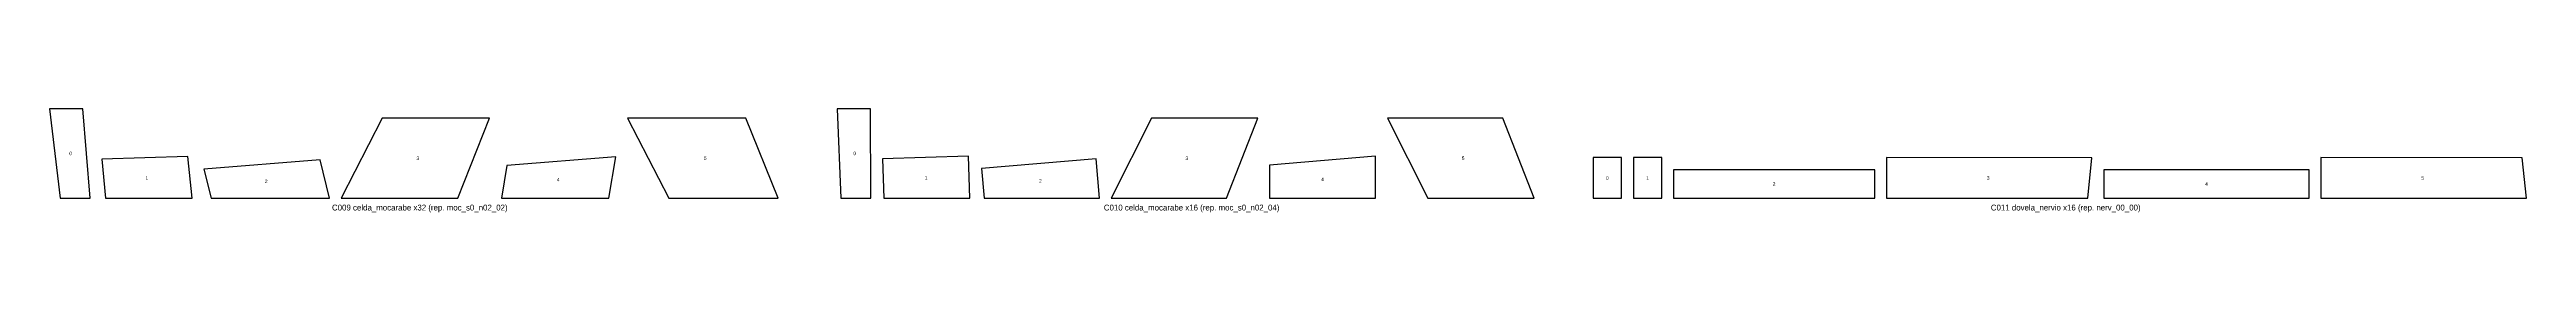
# Model space of a CAD drawing. Header units: metres. Extents: x 0 to 21, y -12 to 1.8.
# Drawn here: x 0 to 21.03, y -6.68 to -5.8 of the extents above; entities that cross this region are included whole.
import ezdxf
from ezdxf.enums import TextEntityAlignment as Align

# ---------------------------------------------------------------- set-up
doc = ezdxf.new("R2010")
doc.units = ezdxf.units.M
doc.layers.add('ESTM_PLANTILLA', color=7, linetype='Continuous')
doc.layers.add('ESTM_PLANTILLA_TEXTO', color=3, linetype='Continuous')

msp = doc.modelspace()

# ---------------------------------------------------------------- linework, layer by layer
at = {"layer": 'ESTM_PLANTILLA'}
for points in [[(0.091, -6.564), (0.344, -6.564), (0.282, -5.803), (0, -5.803)], [(2.477, -6.564), (3.467, -6.564), (3.736, -5.883), (2.823, -5.883)], [(5.258, -6.564), (6.186, -6.564), (5.912, -5.883), (4.907, -5.883)], [(6.717, -6.564), (6.971, -6.564), (6.968, -5.803), (6.686, -5.803)], [(9.013, -6.564), (9.991, -6.564), (10.256, -5.884), (9.355, -5.884)], [(11.7, -6.564), (12.604, -6.564), (12.338, -5.884), (11.357, -5.884)], [(0.476, -6.564), (1.21, -6.564), (1.175, -6.209), (0.444, -6.231)], [(1.371, -6.564), (2.377, -6.564), (2.297, -6.239), (1.31, -6.317)], [(3.836, -6.564), (4.749, -6.564), (4.807, -6.212), (3.882, -6.286)], [(7.081, -6.564), (7.812, -6.564), (7.8, -6.207), (7.071, -6.229)], [(7.933, -6.564), (8.913, -6.564), (8.886, -6.23), (7.912, -6.311)], [(10.356, -6.564), (11.257, -6.564), (11.257, -6.207), (10.356, -6.282)], [(13.104, -6.564), (13.345, -6.564), (13.345, -6.219), (13.104, -6.219)], [(13.445, -6.564), (13.686, -6.564), (13.686, -6.219), (13.445, -6.219)], [(15.594, -6.564), (17.302, -6.564), (17.338, -6.221), (15.594, -6.219)], [(19.282, -6.564), (21.026, -6.564), (20.991, -6.221), (19.282, -6.219)], [(13.786, -6.564), (15.494, -6.564), (15.494, -6.323), (13.786, -6.323)], [(17.438, -6.564), (19.182, -6.564), (19.182, -6.323), (17.438, -6.323)]]:
    msp.add_lwpolyline(points, close=True, dxfattribs=at)

# ---------------------------------------------------------------- texts
at = {"layer": 'ESTM_PLANTILLA_TEXTO'}
for s, height, p in [('0', 0.03, (0.179, -6.183)), ('3', 0.03, (3.126, -6.224)), ('5', 0.03, (5.566, -6.223)), ('0', 0.03, (6.835, -6.183)), ('3', 0.03, (9.654, -6.224)), ('5', 0.03, (12, -6.224)), ('1', 0.03, (0.826, -6.392)), ('2', 0.03, (1.839, -6.421)), ('4', 0.03, (4.318, -6.406)), ('1', 0.03, (7.441, -6.391)), ('2', 0.03, (8.411, -6.417)), ('4', 0.03, (10.806, -6.404)), ('0', 0.03, (13.224, -6.392)), ('1', 0.03, (13.565, -6.392)), ('2', 0.03, (14.64, -6.443)), ('3', 0.03, (16.457, -6.392)), ('4', 0.03, (18.31, -6.443)), ('5', 0.03, (20.145, -6.392)), ('C009 celda_mocarabe x32 (rep. moc_s0_n02_02)', 0.05, (3.143, -6.644)), ('C010 celda_mocarabe x16 (rep. moc_s0_n02_04)', 0.05, (9.695, -6.644)), ('C011 dovela_nervio x16 (rep. nerv_00_00)', 0.05, (17.115, -6.644))]:
    msp.add_text(s, height=height, dxfattribs=at).set_placement(p, align=Align.MIDDLE_CENTER)

doc.saveas('drawing.dxf')
